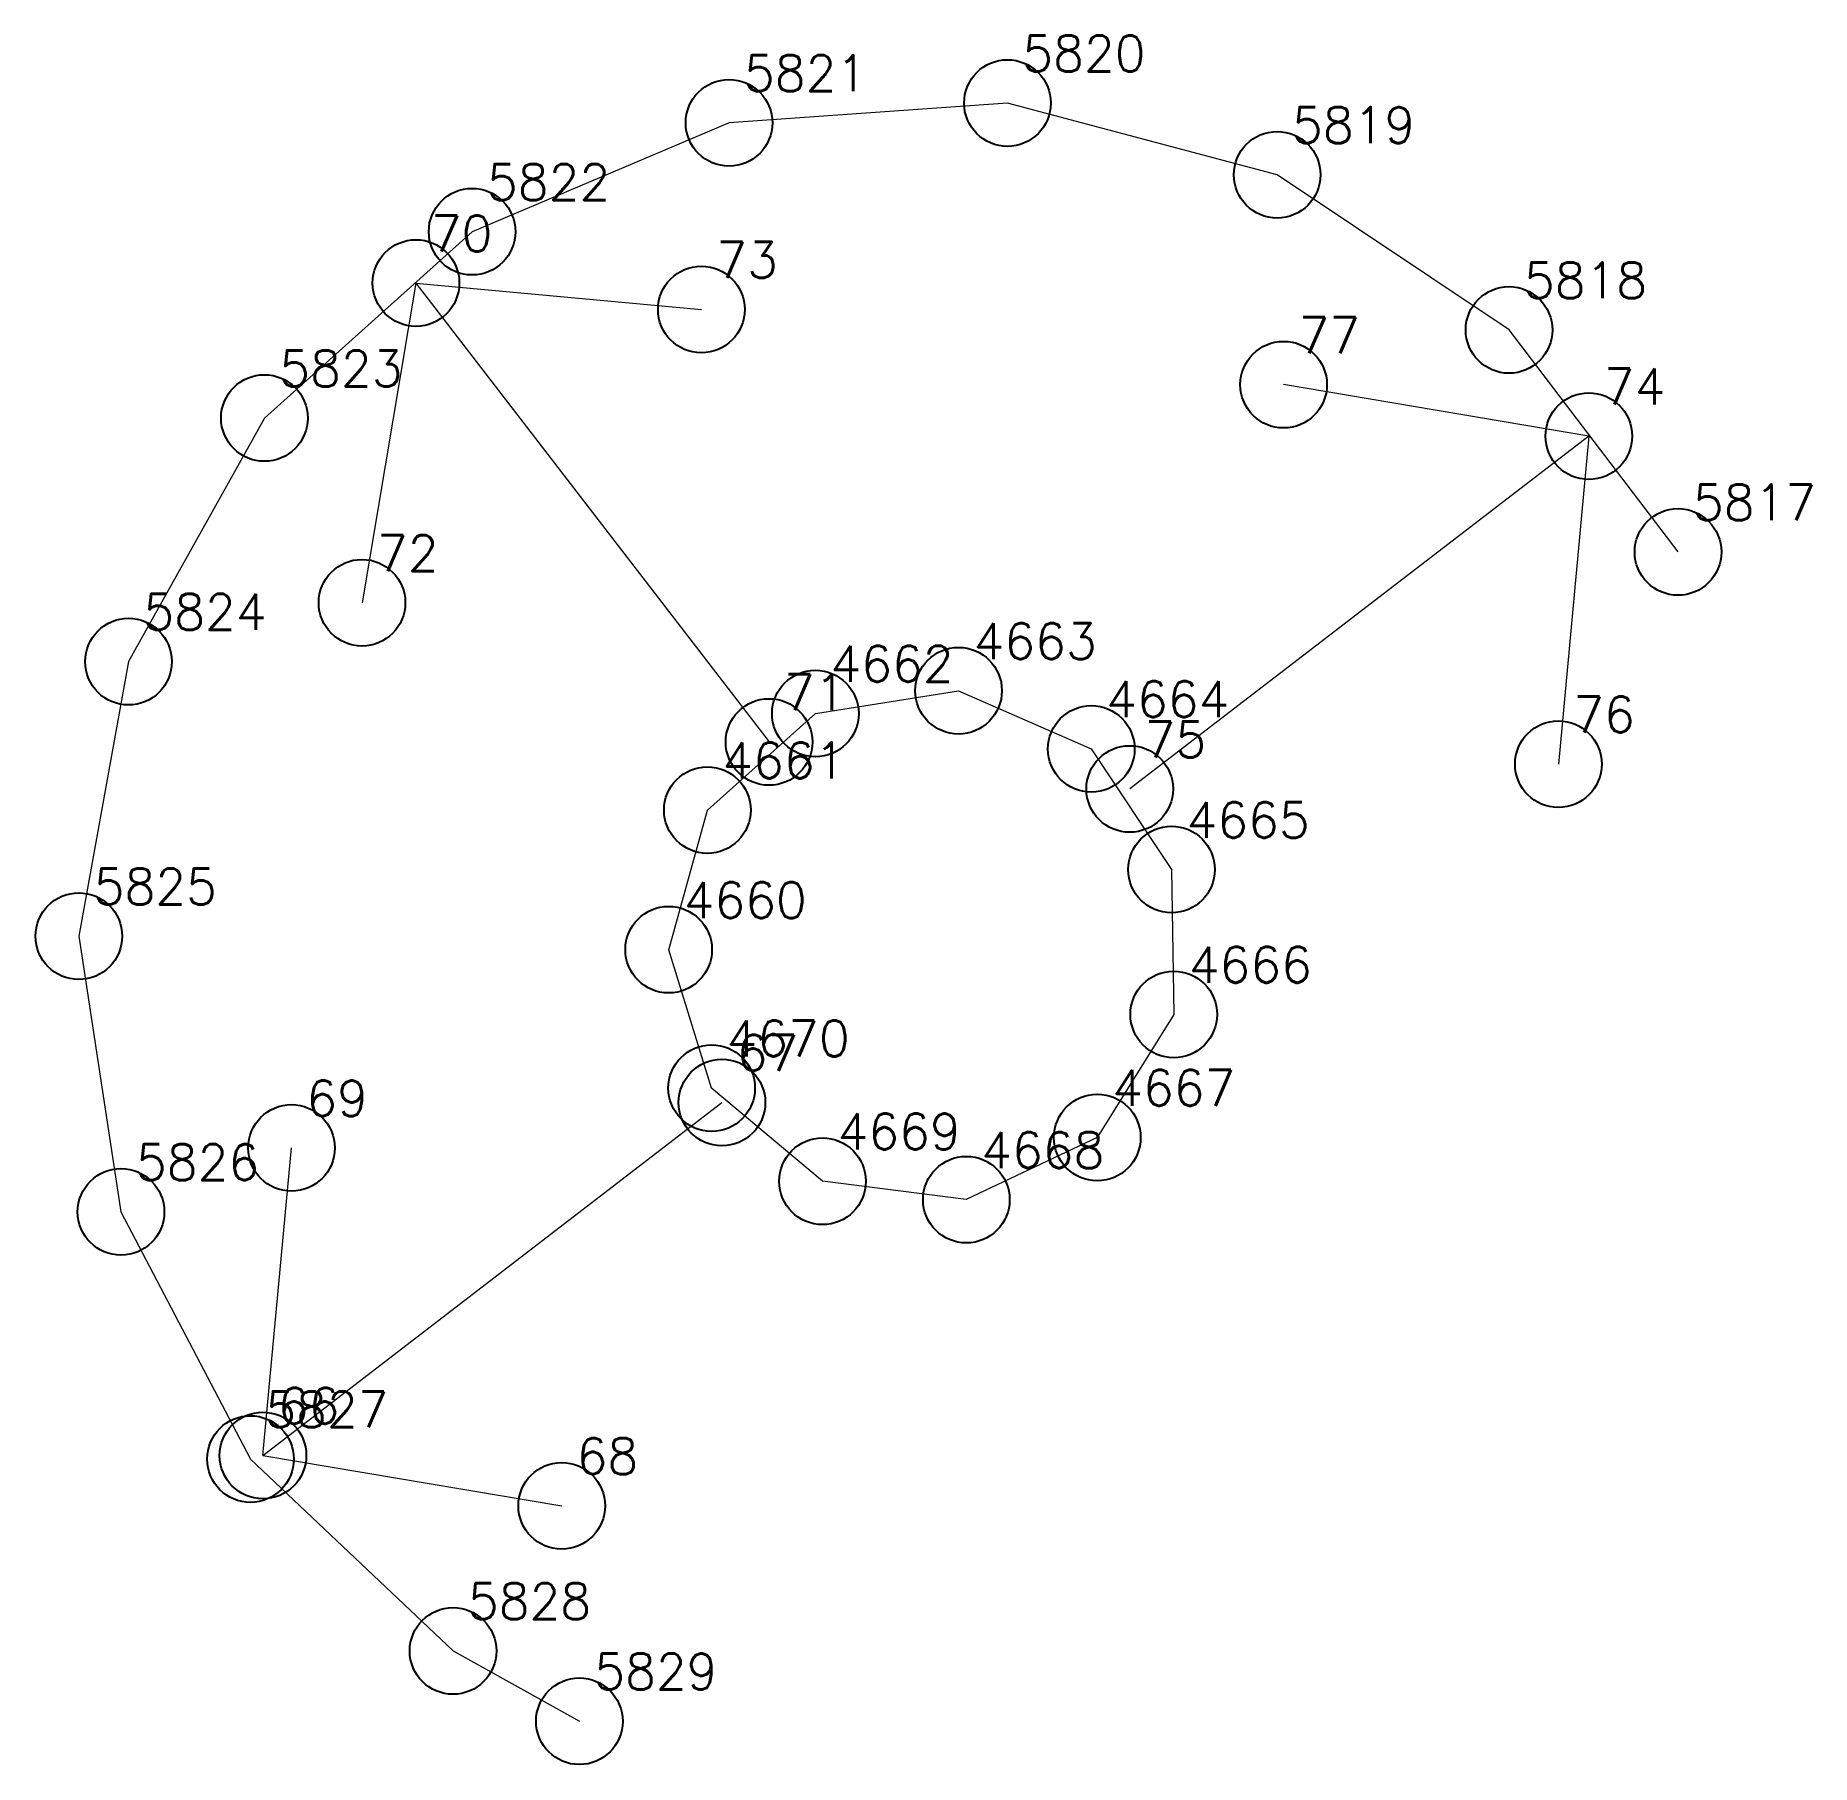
# Model space of a CAD drawing. Extents: x 1391501 to 1398271, y 354915 to 360782.
# Drawn here: x 1392138.15 to 1392153.53, y 356461.22 to 356476.2 of the extents above; entities that cross this region are included whole.
import ezdxf

# ---------------------------------------------------------------- set-up
doc = ezdxf.new("R2010")
doc.units = 0
doc.header["$PDMODE"] = 33
doc.header["$PDSIZE"] = 0.75
doc.layers.add('12 - ценные элементы визуального восприятия территории', color=7, linetype='Continuous')
doc.styles.get("Standard").update_dxf_attribs({"font": 'simplex.shx'})

msp = doc.modelspace()

# ---------------------------------------------------------------- texts
at = {"color": 7}
for s, p in [('4663', (1392146.275, 356470.795)), ('4662', (1392145.036, 356470.598)), ('4664', (1392147.424, 356470.292)), ('4661', (1392144.1, 356469.762)), ('4665', (1392148.119, 356469.246)), ('4660', (1392143.765, 356468.552)), ('4666', (1392148.138, 356467.992)), ('4670', (1392144.137, 356467.354)), ('4667', (1392147.476, 356466.926)), ('4669', (1392145.098, 356466.547)), ('4668', (1392146.342, 356466.387))]:
    msp.add_text(s, height=0.3111, dxfattribs=at).set_placement(p)
at = {"layer": '12 - ценные элементы визуального восприятия территории', "color": 7}
for s, p in [('5820', (1392146.698, 356475.885)), ('5821', (1392144.288, 356475.714)), ('5819', (1392149.033, 356475.265)), ('5822', (1392142.063, 356474.771)), ('70', (1392141.577, 356474.326)), ('73', (1392144.048, 356474.097)), ('5818', (1392151.041, 356473.92)), ('77', (1392149.089, 356473.446)), ('5823', (1392140.265, 356473.157)), ('74', (1392151.732, 356473.001)), ('5817', (1392152.504, 356471.997)), ('72', (1392141.11, 356471.557)), ('5824', (1392139.088, 356471.048)), ('71', (1392144.634, 356470.352)), ('76', (1392151.468, 356470.16)), ('75', (1392147.757, 356469.944)), ('5825', (1392138.658, 356468.67)), ('67', (1392144.226, 356467.229)), ('69', (1392140.499, 356466.835)), ('5826', (1392139.024, 356466.281)), ('5827', (1392140.144, 356464.141)), ('66', (1392140.252, 356464.172)), ('68', (1392142.839, 356463.736)), ('5828', (1392141.898, 356462.479)), ('5829', (1392142.992, 356461.87))]:
    msp.add_text(s, height=0.3111, dxfattribs=at).set_placement(p)

# ---------------------------------------------------------------- linework, layer by layer
for p in [(1392146.146, 356470.521), (1392144.906, 356470.323), (1392147.295, 356470.017), (1392143.971, 356469.487), (1392147.99, 356468.972), (1392143.636, 356468.278), (1392148.009, 356467.717), (1392144.008, 356467.079), (1392147.347, 356466.651), (1392144.968, 356466.272), (1392146.213, 356466.113)]:
    msp.add_point(p)
at = {"layer": '12 - ценные элементы визуального восприятия территории', "color": 7, "lineweight": 20}
for points in [[(1392152.375, 356471.723), (1392150.912, 356473.646), (1392148.904, 356474.99), (1392146.569, 356475.611), (1392144.159, 356475.44), (1392141.934, 356474.497), (1392140.136, 356472.883), (1392138.959, 356470.773), (1392138.529, 356468.395), (1392138.894, 356466.007), (1392140.015, 356463.866), (1392141.769, 356462.204), (1392142.863, 356461.595)], [(1392141.448, 356474.052), (1392140.981, 356471.283)], [(1392141.448, 356474.052), (1392144.505, 356470.077)], [(1392141.448, 356474.052), (1392143.919, 356473.823)], [(1392151.603, 356472.726), (1392148.96, 356473.172)], [(1392151.603, 356472.726), (1392147.628, 356469.67)], [(1392151.603, 356472.726), (1392151.339, 356469.885)], [(1392140.123, 356463.897), (1392144.097, 356466.954)], [(1392140.123, 356463.897), (1392140.37, 356466.561)], [(1392140.123, 356463.897), (1392142.71, 356463.461)]]:
    msp.add_lwpolyline(points, dxfattribs=at)
msp.add_lwpolyline([(1392143.636, 356468.278), (1392143.971, 356469.487), (1392144.906, 356470.323), (1392146.146, 356470.521), (1392147.295, 356470.017), (1392147.99, 356468.972), (1392148.009, 356467.717), (1392147.347, 356466.651), (1392146.213, 356466.113), (1392144.968, 356466.272), (1392144.008, 356467.079), (1392143.636, 356468.278)], close=True, dxfattribs=at)
at = {"layer": '12 - ценные элементы визуального восприятия территории'}
for p in [(1392146.569, 356475.611), (1392144.159, 356475.44), (1392148.904, 356474.99), (1392141.934, 356474.497), (1392141.448, 356474.052), (1392143.919, 356473.823), (1392150.912, 356473.646), (1392148.96, 356473.172), (1392140.136, 356472.883), (1392151.603, 356472.726), (1392152.375, 356471.723), (1392140.981, 356471.283), (1392138.959, 356470.773), (1392144.505, 356470.077), (1392151.339, 356469.885), (1392147.628, 356469.67), (1392138.529, 356468.395), (1392144.097, 356466.954), (1392140.37, 356466.561), (1392138.894, 356466.007), (1392140.015, 356463.866), (1392140.123, 356463.897), (1392142.71, 356463.461), (1392141.769, 356462.204), (1392142.863, 356461.595)]:
    msp.add_point(p, dxfattribs=at)

msp.set_redraw_order([(e.dxf.handle, doc.entitydb.next_handle()) for e in msp.query("TEXT MTEXT ATTDEF DIMENSION ARC_DIMENSION")])  # texts and dimensions are drawn at this point

doc.saveas('drawing.dxf')
